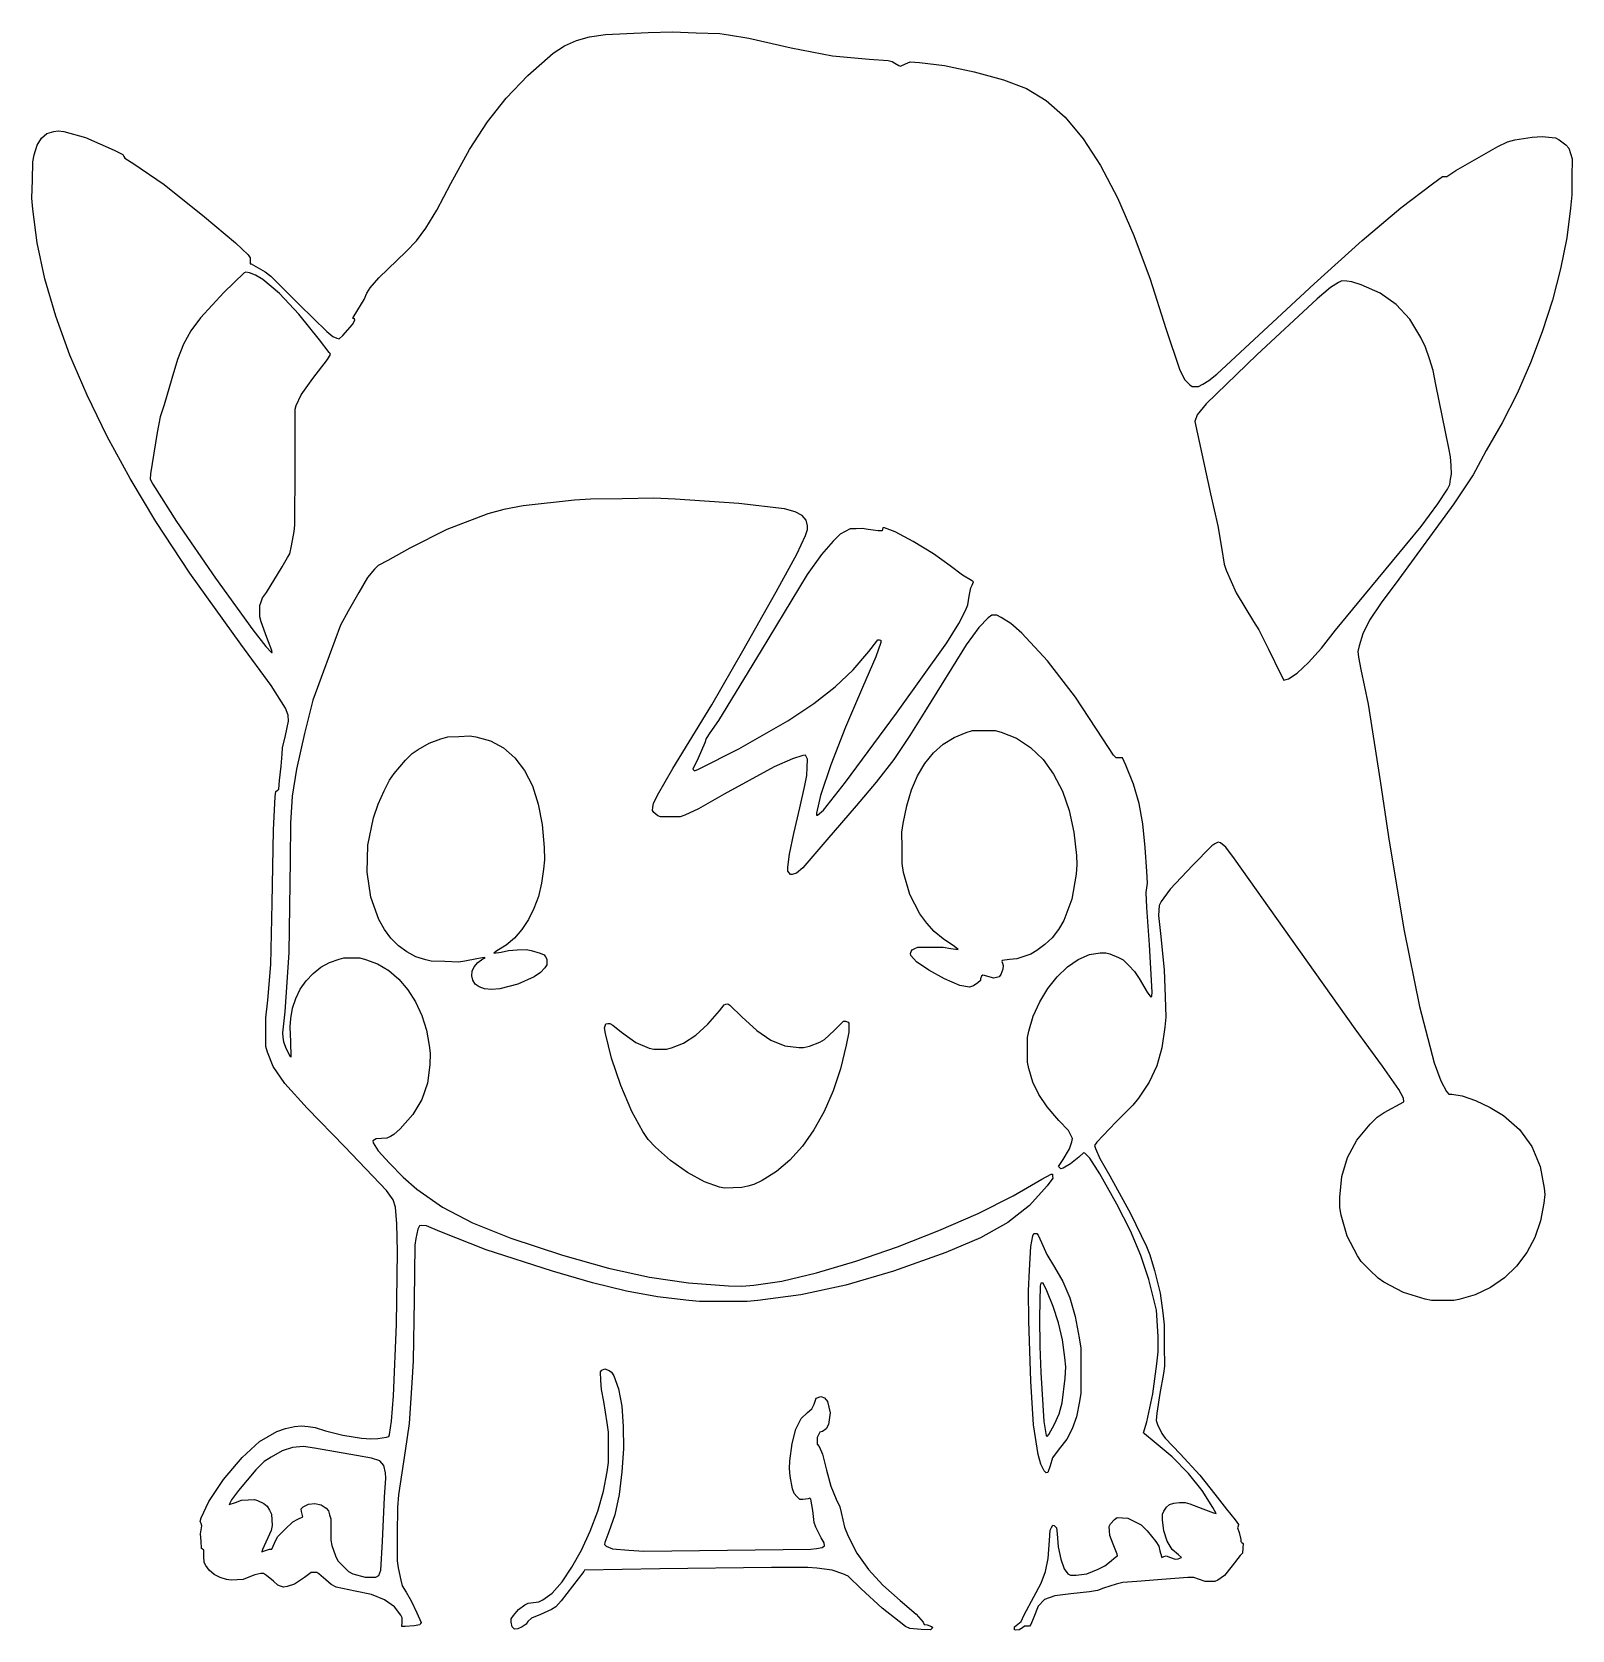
# Model space of a CAD drawing. Extents: x 0 to 181, y 0 to 188.
import ezdxf

# ---------------------------------------------------------------- set-up
doc = ezdxf.new("R2010")
doc.units = 0

msp = doc.modelspace()

# ---------------------------------------------------------------- linework, layer by layer
at = {"layer": 'Layer 1'}
for p, q in [((72.537867, 187.99879), (75.414177, 188.05419)), ((75.414177, 188.05419), (78.201987, 187.96069)), ((61.356896, 185.561019), (62.696389, 186.427817)), ((62.696389, 186.427817), (64.092076, 187.055643)), ((64.092076, 187.055643), (65.659011, 187.485574)), ((65.659011, 187.485574), (67.512252, 187.75869)), ((67.512252, 187.75869), (72.537867, 187.99879)), ((78.201987, 187.96069), (80.989787, 187.86719)), ((80.989787, 187.86719), (82.007557, 187.73133)), ((82.007557, 187.73133), (84.374637, 187.325531)), ((84.374637, 187.325531), (89.369717, 186.18996)), ((89.369717, 186.18996), (94.226108, 185.230129)), ((58.386267, 182.94619), (61.356896, 185.561019)), ((94.226108, 185.230129), (98.557387, 184.85679)), ((98.557387, 184.85679), (100.781977, 184.713575)), ((100.781977, 184.713575), (101.255615, 184.584534)), ((101.255615, 184.584534), (101.576317, 184.37353)), ((101.576317, 184.37353), (102.047417, 184.09629)), ((102.249247, 184.04569), (102.814987, 184.28499)), ((102.814987, 184.28499), (103.380727, 184.52428)), ((103.380727, 184.52428), (104.487007, 184.47068)), ((104.487007, 184.47068), (107.405173, 184.109725)), ((55.836417, 180.278699), (58.386267, 182.94619)), ((102.047417, 184.09629), (102.249247, 184.04569)), ((107.405173, 184.109725), (110.915078, 183.368031)), ((110.915078, 183.368031), (114.352423, 182.408292)), ((114.352423, 182.408292), (117.052907, 181.3932)), ((117.052907, 181.3932), (119.375895, 180.001355)), ((53.621888, 177.470425), (55.836417, 180.278699)), ((119.375895, 180.001355), (121.597863, 178.039389)), ((51.525163, 174.215459), (53.621888, 177.470425)), ((121.597863, 178.039389), (123.730478, 175.487238)), ((0.656068, 174.750681), (1.142442, 175.575239)), ((1.142442, 175.575239), (1.787705, 176.102705)), ((1.787705, 176.102705), (2.611465, 176.35651)), ((2.611465, 176.35651), (3.104321, 176.42341)), ((3.104321, 176.42341), (3.79312, 176.34631)), ((3.79312, 176.34631), (6.329388, 175.644614)), ((6.329388, 175.644614), (9.70165, 174.16117)), ((123.730478, 175.487238), (125.785407, 172.32484)), ((172.54876, 174.57066), (173.65108, 175.12751)), ((173.65108, 175.12751), (174.5214, 175.34406)), ((174.5214, 175.34406), (176.56838, 175.66688)), ((176.56838, 175.66688), (177.74502, 175.77315)), ((177.74502, 175.77315), (178.53552, 175.68245)), ((178.53552, 175.68245), (179.32602, 175.59175)), ((179.32602, 175.59175), (179.75221, 175.37891)), ((179.75221, 175.37891), (180.52307, 174.77449)), ((0.129285, 172.77473), (0.308975, 173.6056)), ((0.308975, 173.6056), (0.656068, 174.750681)), ((9.70165, 174.16117), (10.71942, 173.6475)), ((10.71942, 173.6475), (10.831226, 173.41785)), ((10.831226, 173.41785), (10.943031, 173.1882)), ((10.943031, 173.1882), (12.031111, 172.52066)), ((49.328727, 170.20789), (51.525163, 174.215459)), ((167.60199, 171.74619), (172.54876, 174.57066)), ((180.52307, 174.77449), (180.86775, 174.38291)), ((180.86775, 174.38291), (181.06498, 173.75588)), ((181.06498, 173.75588), (181.26223, 173.12885)), ((181.26223, 173.12885), (181.25623, 171.00481)), ((0.080485, 170.62832), (0.129285, 172.77473)), ((12.031111, 172.52066), (15.58939, 170.092119)), ((125.785407, 172.32484), (127.774317, 168.53213)), ((166.509, 171.049), (167.60199, 171.74619)), ((0.031685, 168.48191), (0.080485, 170.62832)), ((15.58939, 170.092119), (20.321861, 166.32221)), ((47.672539, 167.093472), (49.328727, 170.20789)), ((161.120191, 167.344831), (164.833957, 170.19707)), ((164.833957, 170.19707), (166.017517, 171.04884)), ((166.017517, 171.04884), (166.263, 171.049)), ((166.263, 171.049), (166.509, 171.049)), ((181.25623, 171.00481), (181.25023, 168.88077)), ((0.137019, 167.221), (0.031685, 168.48191)), ((127.774317, 168.53213), (129.708876, 164.089046)), ((156.576682, 163.507149), (161.120191, 167.344831)), ((181.25023, 168.88077), (181.09919, 167.33199)), ((0.65688, 163.230631), (0.137019, 167.221)), ((20.321861, 166.32221), (23.975557, 163.237935)), ((46.398103, 164.961622), (47.672539, 167.093472)), ((181.09919, 167.33199), (180.630148, 163.814422)), ((45.273925, 163.461847), (46.398103, 164.961622)), ((129.708876, 164.089046), (131.60075, 158.975524)), ((180.630148, 163.814422), (179.906398, 160.186084)), ((1.56325, 159.021672), (0.65688, 163.230631)), ((23.975557, 163.237935), (25.463621, 161.81875)), ((25.463621, 161.81875), (25.720473, 161.46418)), ((40.861937, 159.126545), (44.068507, 162.24365)), ((44.068507, 162.24365), (45.273925, 163.461847)), ((150.920885, 158.437252), (156.576682, 163.507149)), ((25.720473, 161.46418), (25.7205, 161.123)), ((25.7205, 161.123), (25.7205, 160.783)), ((25.7205, 160.783), (25.8182, 160.783)), ((25.8182, 160.783), (27.49046, 159.83206)), ((27.49046, 159.83206), (28.154223, 159.33608)), ((179.906398, 160.186084), (178.944824, 156.495439)), ((2.847042, 154.617221), (1.56325, 159.021672)), ((24.98736, 159.728439), (22.617545, 157.404922)), ((25.197887, 159.808439), (24.98736, 159.728439)), ((25.614026, 159.715739), (25.197887, 159.808439)), ((26.339492, 159.444401), (25.614026, 159.715739)), ((27.187, 158.934989), (26.339492, 159.444401)), ((29.177827, 157.269321), (27.187, 158.934989)), ((28.154223, 159.33608), (31.517293, 155.95583)), ((39.438237, 157.33922), (39.827429, 157.960952)), ((39.827429, 157.960952), (40.861937, 159.126545)), ((131.60075, 158.975524), (133.461607, 153.1715)), ((143.870257, 151.88837), (150.920885, 158.437252)), ((152.848349, 157.974639), (151.287229, 156.668551)), ((153.77897, 158.57145), (152.848349, 157.974639)), ((154.17368, 158.76962), (153.77897, 158.57145)), ((154.75249, 158.72082), (154.17368, 158.76962)), ((155.33129, 158.67202), (154.75249, 158.72082)), ((156.42752, 158.31174), (155.33129, 158.67202)), ((158.665394, 157.338849), (156.42752, 158.31174)), ((22.617545, 157.404922), (19.86895, 154.437259)), ((31.445887, 154.8535), (29.177827, 157.269321)), ((38.377337, 155.37809), (39.1219, 156.563116)), ((39.1219, 156.563116), (39.438237, 157.33922)), ((151.287229, 156.668551), (144.18067, 150.07624)), ((160.569155, 155.991759), (158.665394, 157.338849)), ((178.944824, 156.495439), (177.762309, 152.790949)), ((4.499169, 150.040375), (2.847042, 154.617221)), ((19.86895, 154.437259), (18.740143, 152.882636)), ((33.850556, 151.822289), (31.445887, 154.8535)), ((31.517293, 155.95583), (34.730484, 152.803709)), ((37.8452, 154.477), (38.377337, 155.37809)), ((37.8452, 154.322), (37.8452, 154.477)), ((37.977924, 154.32237), (37.8452, 154.322)), ((38.016746, 154.1277), (37.977924, 154.32237)), ((162.163653, 154.248517), (160.569155, 155.991759)), ((163.47374, 152.08717), (162.163653, 154.248517)), ((18.740143, 152.882636), (17.871559, 151.317903)), ((34.730484, 152.803709), (35.431425, 152.239304)), ((36.179553, 151.94062), (36.626054, 152.35711)), ((36.626054, 152.35711), (37.738482, 153.639477)), ((37.738482, 153.639477), (38.016746, 154.1277)), ((133.461607, 153.1715), (135.107038, 148.268341)), ((177.762309, 152.790949), (176.375737, 149.121076)), ((17.871559, 151.317903), (17.160705, 149.52519)), ((35.012526, 150.339889), (33.850556, 151.822289)), ((35.431425, 152.239304), (35.891203, 152.02332)), ((35.891203, 152.02332), (36.179553, 151.94062)), ((139.453632, 147.803321), (143.870257, 151.88837)), ((164.03199, 150.95861), (163.47374, 152.08717)), ((164.48162, 149.5908), (164.03199, 150.95861)), ((6.510545, 145.314232), (4.499169, 150.040375)), ((17.160705, 149.52519), (16.50509, 147.286629)), ((33.100192, 147.270809), (34.797332, 149.532089)), ((34.797332, 149.532089), (35.176236, 150.096059)), ((35.129456, 150.217969), (35.012526, 150.339889)), ((35.176236, 150.096059), (35.129456, 150.217969)), ((144.18067, 150.07624), (138.218117, 144.287975)), ((164.93124, 148.22299), (164.48162, 149.5908)), ((176.375737, 149.121076), (174.801993, 145.534284)), ((16.50509, 147.286629), (15.590308, 144.189069)), ((31.715182, 145.364756), (33.100192, 147.270809)), ((135.107038, 148.268341), (135.711001, 147.109186)), ((135.711001, 147.109186), (136.290087, 146.52752)), ((137.800727, 146.61856), (138.505236, 147.042476)), ((138.505236, 147.042476), (139.453632, 147.803321)), ((165.2522, 146.55977), (164.93124, 148.22299)), ((8.872083, 140.461891), (6.510545, 145.314232)), ((31.135882, 144.117339), (31.715182, 145.364756)), ((136.290087, 146.52752), (136.568867, 146.35753)), ((136.568867, 146.35753), (136.936017, 146.35717)), ((136.936017, 146.35717), (137.303157, 146.35682)), ((137.303157, 146.35682), (137.800727, 146.61856)), ((166.75369, 139.0997), (165.2522, 146.55977)), ((174.801993, 145.534284), (173.057959, 142.079034)), ((15.590308, 144.189069), (15.114911, 142.773049)), ((30.988852, 136.843369), (30.994552, 143.657999)), ((30.994552, 143.657999), (31.135882, 144.117339)), ((137.152775, 142.991507), (136.87867, 142.23843)), ((138.218117, 144.287975), (137.152775, 142.991507)), ((15.114911, 142.773049), (14.75309, 140.914509)), ((136.87867, 142.23843), (138.73463, 133.70107)), ((173.057959, 142.079034), (171.16052, 138.80379)), ((11.574697, 135.506447), (8.872083, 140.461891)), ((14.75309, 140.914509), (13.991061, 136.046909)), ((166.97546, 138.08192), (166.75369, 139.0997)), ((167.02876, 137.05991), (166.97546, 138.08192)), ((170.5093, 137.56107), (169.626378, 135.931692)), ((171.16052, 138.80379), (170.5093, 137.56107)), ((14.6093, 130.471), (11.574697, 135.506447)), ((13.991061, 136.046909), (13.932421, 135.427399)), ((13.932421, 135.427399), (14.240308, 134.848529)), ((30.983152, 130.028739), (30.988852, 136.843369)), ((166.87485, 134.80736), (166.97851, 135.42263)), ((166.97851, 135.42263), (167.08216, 136.03789)), ((167.08216, 136.03789), (167.02876, 137.05991)), ((169.626378, 135.931692), (167.350796, 132.53331)), ((14.240308, 134.848529), (17.036027, 130.462389)), ((138.73463, 133.70107), (139.584246, 129.930087)), ((165.47119, 132.522868), (166.61415, 134.27635)), ((166.61415, 134.27635), (166.87485, 134.80736)), ((55.549287, 131.880831), (53.68564, 131.3733)), ((57.849635, 132.310583), (55.549287, 131.880831)), ((63.86484, 132.95295), (57.849635, 132.310583)), ((65.76763, 133.09021), (63.86484, 132.95295)), ((69.4847, 133.14211), (65.76763, 133.09021)), ((73.20177, 133.19401), (69.4847, 133.14211)), ((75.72407, 133.09068), (73.20177, 133.19401)), ((83.205406, 132.594566), (75.72407, 133.09068)), ((88.60337, 131.93052), (83.205406, 132.594566)), ((89.831161, 131.596715), (88.60337, 131.93052)), ((167.350796, 132.53331), (160.86077, 123.65637)), ((163.50011, 129.86421), (165.47119, 132.522868)), ((18.626906, 124.390895), (14.6093, 130.471)), ((17.036027, 130.462389), (21.641717, 123.792227)), ((30.871827, 129.276469), (30.983152, 130.028739)), ((53.68564, 131.3733), (48.859735, 129.519076)), ((90.668667, 131.169546), (89.831161, 131.596715)), ((91.147783, 130.625485), (90.668667, 131.169546)), ((91.3004, 129.941), (91.147783, 130.625485)), ((91.300411, 129.53508), (91.3004, 129.941)), ((139.584246, 129.930087), (140.05986, 127.15194)), ((156.74134, 121.7091), (163.50011, 129.86421)), ((30.577397, 127.594939), (30.871827, 129.276469)), ((48.859735, 129.519076), (44.48296, 127.31161)), ((90.057693, 126.59817), (91.062351, 128.80803)), ((91.062351, 128.80803), (91.300411, 129.53508)), ((94.3059, 128.12815), (92.939452, 126.567562)), ((95.15005, 128.97108), (94.3059, 128.12815)), ((95.72532, 129.27355), (95.15005, 128.97108)), ((96.30058, 129.57603), (95.72532, 129.27355)), ((97.01288, 129.61343), (96.30058, 129.57603)), ((97.72519, 129.65083), (97.01288, 129.61343)), ((98.41626, 129.50792), (97.72519, 129.65083)), ((99.5929, 129.365), (98.41626, 129.50792)), ((100.0784, 129.36499), (99.5929, 129.365)), ((100.1247, 129.542), (100.0784, 129.36499)), ((100.171, 129.719), (100.1247, 129.542)), ((100.33871, 129.71849), (100.171, 129.719)), ((101.595791, 129.250481), (100.33871, 129.71849)), ((103.739226, 128.098154), (101.595791, 129.250481)), ((106.115561, 126.63906), (103.739226, 128.098154)), ((29.489061, 125.13349), (30.104093, 126.22316)), ((30.104093, 126.22316), (30.394292, 126.66567)), ((30.394292, 126.66567), (30.577397, 127.594939)), ((44.48296, 127.31161), (41.89253, 125.86727)), ((87.612121, 122.19561), (90.057693, 126.59817)), ((92.939452, 126.567562), (91.272899, 124.21143)), ((108.07134, 125.25075), (106.115561, 126.63906)), ((140.05986, 127.15194), (140.32014, 125.42616)), ((24.622751, 116.04516), (18.626906, 124.390895)), ((27.634741, 122.10702), (29.489061, 125.13349)), ((40.339758, 124.85807), (39.534926, 123.873206)), ((40.76238, 125.26353), (40.339758, 124.85807)), ((41.89253, 125.86727), (40.76238, 125.26353)), ((91.272899, 124.21143), (85.83788, 115.29095)), ((109.549512, 124.144447), (108.07134, 125.25075)), ((110.57971, 123.52914), (109.549512, 124.144447)), ((140.32014, 125.42616), (140.55391, 124.71814)), ((140.55391, 124.71814), (141.750317, 122.064604)), ((21.641717, 123.792227), (26.042077, 117.695016)), ((39.534926, 123.873206), (38.515478, 122.11666)), ((110.32358, 121.66103), (110.50479, 122.6674)), ((110.50479, 122.6674), (110.68197, 122.96769)), ((110.841301, 123.345004), (110.57971, 123.52914)), ((110.68197, 122.96769), (110.841301, 123.345004)), ((160.86077, 123.65637), (158.789521, 120.887741)), ((26.834764, 120.55905), (26.992758, 121.02375)), ((26.840764, 119.89528), (26.834764, 120.55905)), ((26.992758, 121.02375), (27.150752, 121.48846)), ((27.150752, 121.48846), (27.634741, 122.10702)), ((38.515478, 122.11666), (37.249558, 119.90412)), ((83.689121, 115.24823), (87.612121, 122.19561)), ((109.87646, 119.9871), (110.14237, 120.65467)), ((110.14237, 120.65467), (110.32358, 121.66103)), ((141.750317, 122.064604), (143.78332, 118.69373)), ((153.44107, 117.65734), (156.74134, 121.7091)), ((158.789521, 120.887741), (157.431079, 118.844386)), ((26.846764, 119.23152), (26.840764, 119.89528)), ((26.998872, 118.65626), (26.846764, 119.23152)), ((27.676208, 116.82366), (26.998872, 118.65626)), ((37.249558, 119.90412), (36.331891, 118.242848)), ((109.115054, 118.44571), (109.87646, 119.9871)), ((112.56627, 119.10954), (111.45126, 117.967874)), ((112.99935, 119.45187), (112.56627, 119.10954)), ((113.27903, 119.45087), (112.99935, 119.45187)), ((113.55872, 119.44987), (113.27903, 119.45087)), ((114.08973, 119.1807), (113.55872, 119.44987)), ((115.220509, 118.447423), (114.08973, 119.1807)), ((143.78332, 118.69373), (144.42224, 117.72651)), ((157.431079, 118.844386), (156.623667, 117.254955)), ((26.042077, 117.695016), (27.535477, 115.754071)), ((28.2553, 115.297), (27.676208, 116.82366)), ((36.331891, 118.242848), (35.666428, 116.4432)), ((107.701159, 116.199026), (109.115054, 118.44571)), ((111.45126, 117.967874), (109.963241, 115.944743)), ((116.533702, 117.319515), (115.220509, 118.447423)), ((119.550229, 114.06759), (116.533702, 117.319515)), ((144.42224, 117.72651), (145.55244, 115.42546)), ((151.79118, 115.569021), (153.44107, 117.65734)), ((156.623667, 117.254955), (156.20551, 115.8481)), ((28.187731, 111.144267), (24.622751, 116.04516)), ((27.535477, 115.754071), (28.221808, 115.027729)), ((28.221808, 115.027729), (28.3091, 115.027)), ((28.3091, 115.027), (28.2553, 115.297)), ((35.666428, 116.4432), (34.345458, 112.85888)), ((80.04596, 108.892987), (83.689121, 115.24823)), ((85.83788, 115.29095), (80.81964, 107.06254)), ((96.650183, 112.988172), (98.498148, 115.15005)), ((98.498148, 115.15005), (99.449798, 116.37628)), ((99.917248, 116.20766), (99.336324, 114.52587)), ((99.449798, 116.37628), (99.589958, 116.5508)), ((99.589958, 116.5508), (99.759558, 116.5162)), ((99.759558, 116.5162), (99.929148, 116.4816)), ((99.929148, 116.4816), (99.917248, 116.20766)), ((101.77951, 107.8923), (107.701159, 116.199026)), ((109.963241, 115.944743), (105.28659, 108.39834)), ((145.55244, 115.42546), (146.99649, 112.43853)), ((150.256512, 113.854459), (151.79118, 115.569021)), ((156.20551, 115.8481), (156.06977, 115.1602)), ((156.06977, 115.1602), (156.12267, 114.47836)), ((34.345458, 112.85888), (33.103485, 109.426255)), ((94.536894, 110.986483), (96.650183, 112.988172)), ((99.336324, 114.52587), (97.760158, 110.91085)), ((122.825106, 109.800495), (119.550229, 114.06759)), ((148.930731, 112.610527), (150.256512, 113.854459)), ((156.12267, 114.47836), (156.39933, 113.06233)), ((156.39933, 113.06233), (157.275129, 108.947841)), ((29.862602, 108.513858), (28.187731, 111.144267)), ((92.029489, 109.034792), (94.536894, 110.986483)), ((146.99649, 112.43853), (147.365015, 111.804976)), ((147.365015, 111.804976), (147.90751, 111.93409)), ((147.9075, 111.9341), (148.930731, 112.610527)), ((147.90751, 111.93409), (147.9075, 111.9341)), ((33.103485, 109.426255), (32.098888, 105.50667)), ((97.760158, 110.91085), (95.75583, 106.254722)), ((126.04413, 104.8938), (122.825106, 109.800495)), ((30.173236, 107.677246), (29.862602, 108.513858)), ((30.22973, 106.96085), (30.173236, 107.677246)), ((75.464811, 101.39773), (80.04596, 108.892987)), ((88.999178, 107.02291), (92.029489, 109.034792)), ((95.785135, 99.779506), (101.77951, 107.8923)), ((105.28659, 108.39834), (103.348494, 105.260325)), ((157.275129, 108.947841), (158.69251, 99.93793)), ((29.50934, 103.83188), (29.871481, 105.29216)), ((29.871481, 105.29216), (30.22973, 106.96085)), ((32.098888, 105.50667), (31.173998, 101.304924)), ((79.80024, 105.57701), (79.36323, 104.93224)), ((80.81964, 107.06254), (79.80024, 105.57701)), ((83.21838, 103.706996), (88.999178, 107.02291)), ((95.75583, 106.254722), (94.030456, 101.812128)), ((108.5352, 105.050627), (109.9477, 105.61461)), ((109.9477, 105.61461), (110.72621, 105.85016)), ((110.72621, 105.85016), (112.05374, 105.85116)), ((112.05374, 105.85116), (113.38126, 105.85216)), ((113.38126, 105.85216), (114.0816, 105.66028)), ((114.0816, 105.66028), (115.903845, 104.949705)), ((29.48297, 103.07961), (29.50934, 103.83188)), ((44.762866, 103.16658), (45.49007, 103.65044)), ((45.49007, 103.65044), (46.777785, 104.387298)), ((46.777785, 104.387298), (48.15563, 104.89896)), ((48.15563, 104.89896), (48.952146, 105.13352)), ((48.952146, 105.13352), (50.258156, 105.18062)), ((50.258156, 105.18062), (51.564166, 105.22772)), ((51.564166, 105.22772), (52.249449, 105.11772)), ((52.249449, 105.11772), (53.98744, 104.643434)), ((53.98744, 104.643434), (55.530551, 103.816783)), ((55.530551, 103.816783), (56.871625, 102.64934)), ((79.21984, 104.42649), (78.44602, 102.61382)), ((78.448178, 101.30225), (83.21838, 103.706996)), ((79.36323, 104.93224), (79.21984, 104.42649)), ((103.348494, 105.260325), (101.4348, 102.471383)), ((106.112781, 103.23674), (107.255725, 104.256312)), ((107.255725, 104.256312), (108.5352, 105.050627)), ((115.903845, 104.949705), (117.550601, 103.877676)), ((117.550601, 103.877676), (119.007449, 102.467775)), ((127.30743, 102.96889), (126.04413, 104.8938)), ((29.169857, 99.98205), (29.359185, 101.66359)), ((29.359185, 101.66359), (29.48297, 103.07961)), ((42.663279, 100.82284), (43.999699, 102.39297)), ((43.999699, 102.39297), (44.762866, 103.16658)), ((56.871625, 102.64934), (58.003503, 101.152683)), ((78.44602, 102.61382), (77.815594, 101.3069)), ((87.382127, 101.577606), (81.49948, 98.37137)), ((89.512197, 102.548977), (87.382127, 101.577606)), ((90.75469, 102.92847), (89.512197, 102.548977)), ((91.06868, 102.94647), (90.75469, 102.92847)), ((91.18955, 102.72521), (91.06868, 102.94647)), ((91.31041, 102.50396), (91.18955, 102.72521)), ((91.26821, 101.53044), (91.31041, 102.50396)), ((94.030456, 101.812128), (92.820612, 98.22987)), ((101.4348, 102.471383), (99.377488, 99.800494)), ((104.250503, 100.542105), (105.109873, 101.99698)), ((105.109873, 101.99698), (106.112781, 103.23674)), ((119.007449, 102.467775), (120.259971, 100.743581)), ((127.607, 102.637), (127.30743, 102.96889)), ((127.982, 102.637), (127.607, 102.637)), ((128.35725, 102.63724), (127.982, 102.637)), ((128.7567, 101.77435), (128.35725, 102.63724)), ((129.671928, 99.540475), (128.7567, 101.77435)), ((29.077947, 98.96428), (29.169857, 99.98205)), ((31.173998, 101.304924), (30.668218, 98.157589)), ((41.4766, 98.7873), (42.090025, 100.02632)), ((42.090025, 100.02632), (42.663279, 100.82284)), ((58.003503, 101.152683), (58.919028, 99.338386)), ((73.635931, 98.25592), (75.464811, 101.39773)), ((77.815594, 101.3069), (77.906664, 101.2158)), ((77.906664, 101.2158), (77.997734, 101.1247)), ((77.997734, 101.1247), (78.448178, 101.30225)), ((90.99161, 99.4064), (91.22601, 100.55692)), ((91.22601, 100.55692), (91.26821, 101.53044)), ((93.1702, 96.5119), (95.785135, 99.779506)), ((99.377488, 99.800494), (97.00854, 97.01664)), ((103.538178, 98.877187), (104.250503, 100.542105)), ((120.259971, 100.743581), (121.293749, 98.728675)), ((158.69251, 99.93793), (159.67598, 93.34455)), ((28.448351, 94.15187), (28.640317, 98.12005)), ((28.640317, 98.12005), (28.721517, 98.69186)), ((28.721517, 98.69186), (28.899732, 98.82807)), ((28.899732, 98.82807), (29.077947, 98.96428)), ((30.668218, 98.157589), (30.455215, 94.947244)), ((40.777487, 97.202235), (41.4766, 98.7873)), ((58.919028, 99.338386), (59.611043, 97.218026)), ((73.154133, 97.2824), (73.635931, 98.25592)), ((81.49948, 98.37137), (78.462284, 96.640407)), ((90.40927, 96.77347), (90.99161, 99.4064)), ((92.820612, 98.22987), (92.362878, 96.15475)), ((102.976402, 97.007298), (103.538178, 98.877187)), ((121.293749, 98.728675), (122.094363, 96.446635)), ((130.331209, 97.292741), (129.671928, 99.540475)), ((40.229949, 95.592431), (40.777487, 97.202235)), ((59.611043, 97.218026), (60.072389, 94.803179)), ((73.045633, 96.44631), (73.099883, 96.86435)), ((73.196979, 96.21533), (73.045633, 96.44631)), ((73.099883, 96.86435), (73.154133, 97.2824)), ((73.673322, 95.84781), (73.196979, 96.21533)), ((76.87462, 95.90678), (76.299359, 95.71322)), ((78.462284, 96.640407), (76.87462, 95.90678)), ((89.70237, 93.76441), (90.40927, 96.77347)), ((92.362878, 96.15475), (92.361988, 95.91137)), ((92.361988, 95.91137), (92.484, 95.9109)), ((92.484, 95.9109), (93.16989, 96.51194)), ((93.16989, 96.51194), (93.1702, 96.5119)), ((97.00854, 97.01664), (93.5756, 92.98981)), ((102.56868, 94.93751), (102.976402, 97.007298)), ((122.094363, 96.446635), (122.647397, 93.921044)), ((130.772845, 94.868609), (130.331209, 97.292741)), ((28.28521, 85.55625), (28.448351, 94.15187)), ((30.455215, 94.947244), (30.408658, 90.55647)), ((39.57474, 92.358688), (40.229949, 95.592431)), ((60.072389, 94.803179), (60.295909, 92.10542)), ((73.998319, 95.71127), (73.673322, 95.84781)), ((75.148839, 95.71225), (73.998319, 95.71127)), ((76.299359, 95.71322), (75.148839, 95.71225)), ((102.41398, 93.91974), (102.56868, 94.93751)), ((131.03514, 92.10554), (130.772845, 94.868609)), ((39.481267, 89.206247), (39.57474, 92.358688)), ((89.188171, 91.307924), (89.70237, 93.76441)), ((93.5756, 92.98981), (90.725784, 89.72124)), ((102.41486, 92.06121), (102.41398, 93.91974)), ((122.647397, 93.921044), (122.93843, 91.17548)), ((138.8547, 92.2923), (136.58586, 89.98161)), ((139.24101, 92.51868), (138.8547, 92.2923)), ((139.62731, 92.74508), (139.24101, 92.51868)), ((139.89352, 92.63481), (139.62731, 92.74508)), ((140.503612, 92.123578), (139.89352, 92.63481)), ((159.67598, 93.34455), (161.469353, 82.512133)), ((30.408658, 90.55647), (30.271414, 79.74073)), ((60.348549, 90.64514), (60.241151, 89.53887)), ((60.295909, 92.10542), (60.348549, 90.64514)), ((88.9993, 89.7706), (89.188171, 91.307924)), ((102.41575, 90.20267), (102.41486, 92.06121)), ((122.93843, 91.17548), (122.99633, 90.11346)), ((131.22071, 89.27348), (131.03514, 92.10554)), ((141.53525, 90.76699), (140.503612, 92.123578)), ((148.26771, 81.3088), (141.53525, 90.76699)), ((39.919823, 86.25528), (39.481267, 89.206247)), ((60.241151, 89.53887), (60.002807, 87.88893)), ((88.99936, 89.31239), (88.9993, 89.7706)), ((89.13713, 89.11569), (88.99936, 89.31239)), ((89.2749, 88.919), (89.13713, 89.11569)), ((89.49566, 88.91873), (89.2749, 88.919)), ((89.989158, 89.09245), (89.49566, 88.91873)), ((90.725784, 89.72124), (89.989158, 89.09245)), ((102.60906, 89.17539), (102.41575, 90.20267)), ((103.347685, 86.562491), (102.60906, 89.17539)), ((122.90163, 88.96294), (122.409069, 86.010643)), ((122.99633, 90.11346), (122.90163, 88.96294)), ((131.31561, 87.9017), (131.22071, 89.27348)), ((136.58586, 89.98161), (133.957672, 87.197824)), ((60.002807, 87.88893), (59.622039, 86.343243)), ((104.5145, 84.29607), (103.347685, 86.562491)), ((131.13891, 86.81302), (131.22731, 87.35736)), ((131.22051, 85.05631), (131.13891, 86.81302)), ((131.22731, 87.35736), (131.31561, 87.9017)), ((133.957672, 87.197824), (132.91818, 85.74222)), ((28.133619, 78.339819), (28.28521, 85.55625)), ((40.860699, 83.625962), (39.919823, 86.25528)), ((59.105688, 84.913741), (58.460596, 83.612355)), ((59.622039, 86.343243), (59.105688, 84.913741)), ((122.409069, 86.010643), (121.46292, 83.510345)), ((131.52668, 80.64456), (131.22051, 85.05631)), ((132.65272, 84.6802), (132.61152, 84.09661)), ((132.69392, 85.26379), (132.65272, 84.6802)), ((132.91818, 85.74222), (132.69392, 85.26379)), ((41.510225, 82.469476), (40.860699, 83.625962)), ((58.460596, 83.612355), (57.693603, 82.451017)), ((105.326818, 83.185611), (104.5145, 84.29607)), ((106.215893, 82.235162), (105.326818, 83.185611)), ((121.46292, 83.510345), (120.824478, 82.438863)), ((132.61152, 84.09661), (132.84189, 81.97257)), ((42.27419, 81.438467), (41.510225, 82.469476)), ((43.148882, 80.547957), (42.27419, 81.438467)), ((56.81155, 81.441657), (55.821279, 80.596208)), ((57.693603, 82.451017), (56.81155, 81.441657)), ((107.273098, 81.358968), (106.215893, 82.235162)), ((108.58981, 80.47127), (107.273098, 81.358968)), ((120.078313, 81.491382), (119.226317, 80.671569)), ((120.824478, 82.438863), (120.078313, 81.491382)), ((132.84189, 81.97257), (133.258781, 77.709945)), ((155.7284, 70.7771), (148.26771, 81.3088)), ((161.469353, 82.512133), (163.316589, 73.398238)), ((30.271414, 79.74073), (29.77972, 72.76757)), ((35.058377, 78.581615), (36.163794, 78.97305)), ((36.163794, 78.97305), (36.739056, 79.12216)), ((36.739056, 79.12216), (37.668324, 79.11616)), ((37.668324, 79.11616), (38.597592, 79.11016)), ((38.597592, 79.11016), (39.300829, 78.92491)), ((44.130587, 79.812968), (43.148882, 80.547957)), ((45.215592, 79.248522), (44.130587, 79.812968)), ((46.400183, 78.86964), (45.215592, 79.248522)), ((52.391945, 79.01749), (50.956405, 78.73594)), ((53.232711, 79.16194), (52.391945, 79.01749)), ((52.505998, 78.569797), (53.107509, 78.98736)), ((53.107509, 78.98736), (53.377308, 79.13084)), ((53.377308, 79.13084), (53.232711, 79.16194)), ((54.729631, 79.9266), (54.380339, 79.66547)), ((54.380339, 79.66547), (55.249746, 79.80652)), ((55.821279, 80.596208), (54.729631, 79.9266)), ((55.249746, 79.80652), (56.120798, 79.99956)), ((56.120798, 79.99956), (57.146468, 80.04596)), ((57.146468, 80.04596), (58.172138, 80.09236)), ((58.172138, 80.09236), (58.783751, 79.98714)), ((58.783751, 79.98714), (59.852501, 79.67416)), ((59.852501, 79.67416), (60.309637, 79.46638)), ((60.309637, 79.46638), (60.470112, 79.22147)), ((60.470112, 79.22147), (60.630587, 78.97655)), ((60.630587, 78.97655), (60.621687, 78.63684)), ((103.40253, 79.63955), (103.50243, 79.85888)), ((103.46083, 79.40745), (103.40253, 79.63955)), ((104.120964, 78.666667), (103.46083, 79.40745)), ((103.50243, 79.85888), (103.60233, 80.0782)), ((103.60233, 80.0782), (103.934, 80.22849)), ((103.934, 80.22849), (104.26569, 80.37877)), ((104.26569, 80.37877), (105.77022, 80.37277)), ((105.77022, 80.37277), (107.27475, 80.36677)), ((107.27475, 80.36677), (108.15022, 80.21581)), ((108.15022, 80.21581), (109.016646, 80.119657)), ((109.016646, 80.119657), (108.58981, 80.47127)), ((115.92935, 79.01083), (115.07286, 78.93213)), ((116.75664, 79.28515), (115.92935, 79.01083)), ((117.58392, 79.55948), (116.75664, 79.28515)), ((118.27038, 79.98309), (117.58392, 79.55948)), ((119.226317, 80.671569), (118.27038, 79.98309)), ((123.16361, 78.943101), (124.460479, 79.512472)), ((124.460479, 79.512472), (125.73374, 79.71429)), ((125.73374, 79.71429), (126.40356, 79.71529)), ((126.40356, 79.71529), (126.88426, 79.5741)), ((126.88426, 79.5741), (127.89388, 79.15371)), ((127.89388, 79.15371), (128.42281, 78.87453)), ((131.859787, 75.071648), (131.52668, 80.64456)), ((27.783384, 74.13955), (28.133619, 78.339819)), ((32.295363, 76.418216), (33.108028, 77.284237)), ((33.108028, 77.284237), (34.03441, 78.012024)), ((34.03441, 78.012024), (35.058377, 78.581615)), ((39.300829, 78.92491), (40.705852, 78.403882)), ((40.705852, 78.403882), (42.013829, 77.619994)), ((42.013829, 77.619994), (43.206329, 76.598178)), ((47.005194, 78.73174), (46.400183, 78.86964)), ((48.611114, 78.68084), (47.005194, 78.73174)), ((50.217034, 78.62994), (48.611114, 78.68084)), ((50.956405, 78.73594), (50.217034, 78.62994)), ((51.780479, 77.002534), (51.84409, 77.542765)), ((51.84409, 77.542765), (52.085394, 78.076725)), ((52.085394, 78.076725), (52.505998, 78.569797)), ((59.856729, 77.404989), (59.11802, 76.891321)), ((60.366348, 77.94152), (59.856729, 77.404989)), ((60.612787, 78.29713), (60.366348, 77.94152)), ((60.621687, 78.63684), (60.612787, 78.29713)), ((105.568498, 77.666472), (104.120964, 78.666667)), ((107.402464, 76.652924), (105.568498, 77.666472)), ((114.04184, 77.14355), (113.86036, 76.88869)), ((114.27862, 77.80187), (114.04184, 77.14355)), ((114.220569, 78.804765), (114.15287, 78.686126)), ((114.15287, 78.686126), (114.2218, 78.47601)), ((115.07286, 78.93213), (114.220569, 78.804765)), ((114.2218, 78.47601), (114.33392, 78.20532)), ((114.33392, 78.20532), (114.27862, 77.80187)), ((120.674941, 76.894766), (121.887106, 78.054444)), ((121.887106, 78.054444), (123.16361, 78.943101)), ((128.42281, 78.87453), (129.10248, 78.20375)), ((129.10248, 78.20375), (129.78216, 77.53299)), ((129.78216, 77.53299), (130.33073, 76.69922)), ((133.258781, 77.709945), (133.40034, 74.53842)), ((31.075719, 74.351318), (31.612549, 75.433923)), ((31.612549, 75.433923), (32.295363, 76.418216)), ((43.206329, 76.598178), (44.26492, 75.363363)), ((44.26492, 75.363363), (45.171172, 73.940478)), ((51.892951, 76.490652), (51.780479, 77.002534)), ((52.179901, 76.04174), (51.892951, 76.490652)), ((52.63972, 75.690416), (52.179901, 76.04174)), ((53.2708, 75.4713), (52.63972, 75.690416)), ((54.110546, 75.404734), (53.270748, 75.47153)), ((53.270748, 75.47153), (53.2708, 75.4713)), ((55.085098, 75.487455), (54.110546, 75.404734)), ((57.195896, 76.017009), (55.085098, 75.487455)), ((59.11802, 76.891321), (57.195896, 76.017009)), ((109.2219, 75.87208), (107.402464, 76.652924)), ((109.2212, 75.87175), (109.2219, 75.87208)), ((110.373617, 75.675473), (109.2212, 75.87175)), ((110.832065, 75.834647), (110.373617, 75.675473)), ((111.32655, 76.18226), (110.832065, 75.834647)), ((111.655, 76.453), (111.32655, 76.18226)), ((111.65545, 76.65685), (111.655, 76.453)), ((111.78773, 76.9706), (111.65545, 76.65685)), ((111.92001, 77.08038), (111.78773, 76.9706)), ((112.11961, 77.02348), (111.92001, 77.08038)), ((112.77958, 76.84199), (112.11961, 77.02348)), ((113.23994, 76.71739), (112.77958, 76.84199)), ((113.55015, 76.80309), (113.23994, 76.71739)), ((113.86036, 76.88869), (113.55015, 76.80309)), ((118.61952, 73.955411), (119.571088, 75.512333)), ((119.571088, 75.512333), (120.674941, 76.894766)), ((130.33073, 76.69922), (131.26918, 75.09108)), ((27.547496, 72.05976), (27.783384, 74.13955)), ((30.701006, 73.190363), (31.075719, 74.351318)), ((45.171172, 73.940478), (45.906653, 72.354454)), ((80.929798, 72.87846), (81.483158, 73.60775)), ((81.483158, 73.60775), (81.701728, 73.66265)), ((81.701728, 73.66265), (81.920298, 73.71755)), ((81.920298, 73.71755), (82.163038, 73.56166)), ((82.163038, 73.56166), (83.584288, 72.18231)), ((117.864209, 72.272264), (118.61952, 73.955411)), ((131.26918, 75.09108), (131.685721, 74.506824)), ((131.685721, 74.506824), (131.802342, 74.630038)), ((131.802342, 74.630038), (131.859787, 75.071648)), ((133.40034, 74.53842), (133.45214, 72.14887)), ((163.316589, 73.398238), (165.042465, 66.774623)), ((27.5467, 70.37823), (27.547496, 72.05976)), ((29.77972, 72.76757), (29.507831, 70.28953)), ((30.424614, 70.9975), (30.504544, 71.97102)), ((30.504544, 71.97102), (30.701006, 73.190363)), ((45.906653, 72.354454), (46.452933, 70.630222)), ((79.574976, 71.301608), (80.929798, 72.87846)), ((83.584288, 72.18231), (85.329537, 70.568208)), ((94.41712, 70.57785), (95.54274, 71.66216)), ((95.54274, 71.66216), (95.7491, 71.6622)), ((95.7491, 71.6622), (96.06163, 71.556)), ((96.06163, 71.556), (96.16783, 71.4498)), ((96.16783, 71.4498), (96.1678, 70.9185)), ((117.34913, 70.51116), (117.864209, 72.272264)), ((133.45214, 72.14887), (133.34613, 70.9541)), ((27.545903, 68.69669), (27.5467, 70.37823)), ((29.507831, 70.28953), (29.561011, 69.76989)), ((29.561011, 69.76989), (29.614191, 69.25025)), ((30.475924, 69.23762), (30.424614, 70.9975)), ((46.452933, 70.630222), (46.791579, 68.79271)), ((67.423016, 70.87633), (67.486096, 71.11413)), ((67.537537, 70.21685), (67.423016, 70.87633)), ((67.486096, 71.11413), (67.549176, 71.35195)), ((68.241634, 67.334027), (67.537537, 70.21685)), ((67.549176, 71.35195), (67.794466, 71.38075)), ((67.794466, 71.38075), (68.039757, 71.40955)), ((68.039757, 71.40955), (68.370495, 71.19067)), ((68.370495, 71.19067), (69.402635, 70.37337)), ((69.402635, 70.37337), (71.075764, 69.160997)), ((76.693286, 69.076189), (78.143042, 70.018921)), ((78.143042, 70.018921), (79.574976, 71.301608)), ((85.329537, 70.568208), (86.998805, 69.441276)), ((93.29151, 69.49354), (94.41712, 70.57785)), ((96.1678, 70.3872), (95.85541, 68.85532)), ((96.1678, 70.9185), (96.1678, 70.3872)), ((117.18876, 69.7589), (117.34913, 70.51116)), ((117.18976, 68.29862), (117.18876, 69.7589)), ((133.34613, 70.9541), (132.999868, 68.544044)), ((158.96329, 66.3914), (155.7284, 70.7771)), ((27.737889, 68.00315), (27.545903, 68.69669)), ((28.399403, 66.325011), (27.737889, 68.00315)), ((29.614191, 69.25025), (29.953242, 68.40317)), ((29.953242, 68.40317), (30.409769, 67.51694)), ((30.527244, 67.47774), (30.475924, 69.23762)), ((46.791579, 68.79271), (46.897947, 67.91555)), ((46.897947, 67.91555), (46.842617, 66.53592)), ((71.075764, 69.160997), (72.662395, 68.50988)), ((72.662395, 68.50988), (73.201595, 68.36941)), ((73.201595, 68.36941), (73.957472, 68.37141)), ((73.957472, 68.37141), (74.71335, 68.37341)), ((74.71335, 68.37341), (75.284998, 68.5192)), ((75.284998, 68.5192), (76.693286, 69.076189)), ((86.998805, 69.441276), (88.630878, 68.780517)), ((88.630878, 68.780517), (90.264538, 68.56493)), ((90.264538, 68.56493), (90.8294, 68.5646)), ((90.8294, 68.5646), (91.51297, 68.73943)), ((91.51297, 68.73943), (92.74403, 69.2039)), ((92.74403, 69.2039), (93.29151, 69.49354)), ((95.85541, 68.85532), (95.171365, 66.067795)), ((117.19076, 66.83834), (117.18976, 68.29862)), ((132.999868, 68.544044), (132.39325, 66.42897)), ((29.775075, 64.352975), (28.399403, 66.325011)), ((30.409769, 67.51694), (30.527244, 67.47774)), ((46.842617, 66.53592), (46.571242, 64.37356)), ((69.340517, 64.103961), (68.241634, 67.334027)), ((95.171365, 66.067795), (94.299551, 63.460535)), ((117.35396, 66.08607), (117.19076, 66.83834)), ((117.813655, 64.492714), (117.35396, 66.08607)), ((132.39325, 66.42897), (131.483594, 64.494901)), ((160.892374, 63.631735), (158.96329, 66.3914)), ((165.042465, 66.774623), (165.805136, 64.637847)), ((32.406497, 61.424727), (29.775075, 64.352975)), ((46.571242, 64.37356), (45.92223, 62.441804)), ((70.634333, 61.051415), (69.340517, 64.103961)), ((118.504178, 63.035891), (117.813655, 64.492714)), ((131.483594, 64.494901), (130.22822, 62.62786)), ((165.805136, 64.637847), (166.47176, 63.41305)), ((45.92223, 62.441804), (44.866724, 60.678083)), ((94.299551, 63.460535), (93.254831, 61.057434)), ((119.503036, 61.582055), (118.504178, 63.035891)), ((130.22822, 62.62786), (129.58566, 61.79417)), ((159.13894, 60.92212), (161.47433, 62.19243)), ((161.439104, 62.600952), (160.892374, 63.631735)), ((161.47433, 62.19243), (161.439104, 62.600952)), ((166.47176, 63.41305), (166.74801, 63.08014)), ((166.74801, 63.08014), (167.10202, 63.07814)), ((167.10202, 63.07814), (168.333307, 62.87053)), ((168.333307, 62.87053), (169.910112, 62.321134)), ((169.910112, 62.321134), (171.608745, 61.522098)), ((36.835259, 56.87795), (32.406497, 61.424727)), ((44.866724, 60.678083), (43.375867, 59.01983)), ((71.923227, 58.70115), (70.634333, 61.051415)), ((93.254831, 61.057434), (92.052066, 58.882391)), ((120.88774, 59.99766), (119.503036, 61.582055)), ((129.58566, 61.79417), (127.58835, 59.80288)), ((157.49315, 59.53737), (158.34077, 60.37814)), ((158.34077, 60.37814), (159.13894, 60.92212)), ((171.608745, 61.522098), (173.20551, 60.56557)), ((173.20551, 60.56557), (175.084747, 58.929936)), ((42.634481, 58.31805), (42.221683, 58.11821)), ((43.375867, 59.01983), (42.634481, 58.31805)), ((72.561153, 57.74715), (71.923227, 58.70115)), ((92.052066, 58.882391), (90.706119, 56.959302)), ((122.00131, 58.8211), (120.88774, 59.99766)), ((122.23824, 58.33683), (122.00131, 58.8211)), ((122.47517, 57.85256), (122.23824, 58.33683)), ((127.58835, 59.80288), (125.33628, 57.43347)), ((155.941059, 57.681964), (157.49315, 59.53737)), ((175.084747, 58.929936), (176.534392, 56.912004)), ((41.756903, 51.743283), (36.835259, 56.87795)), ((40.337694, 57.70538), (40.130765, 57.57517)), ((40.130765, 57.57517), (40.189025, 57.33894)), ((40.189025, 57.33894), (40.787821, 56.423843)), ((40.544622, 57.83559), (40.337694, 57.70538)), ((41.176753, 57.87699), (40.544622, 57.83559)), ((40.787821, 56.423843), (42.088049, 54.956151)), ((41.808885, 57.91839), (41.176753, 57.87699)), ((42.221683, 58.11821), (41.808885, 57.91839)), ((73.41238, 56.85993), (72.561153, 57.74715)), ((75.179501, 55.261835), (73.41238, 56.85993)), ((90.706119, 56.959302), (89.231853, 55.312062)), ((121.37112, 55.39511), (122.119133, 56.648769)), ((122.119133, 56.648769), (122.41617, 57.48332)), ((122.41617, 57.48332), (122.47517, 57.85256)), ((125.33628, 57.43347), (125.08151, 57.05536)), ((125.08151, 57.05536), (125.19358, 56.68121)), ((125.19358, 56.68121), (125.71233, 55.51044)), ((154.834255, 55.634513), (155.941059, 57.681964)), ((176.534392, 56.912004), (177.514586, 54.583075)), ((42.088049, 54.956151), (43.722438, 53.323836)), ((77.177797, 53.84635), (75.179501, 55.261835)), ((89.231853, 55.312062), (87.644129, 53.96457)), ((120.83085, 54.57209), (121.37112, 55.39511)), ((120.97055, 54.43239), (120.83085, 54.57209)), ((122.228914, 54.869067), (121.38379, 54.38809)), ((123.22247, 55.67214), (122.228914, 54.869067)), ((123.77409, 56.18814), (123.22247, 55.67214)), ((123.92894, 56.15834), (123.77409, 56.18814)), ((124.499055, 55.562444), (123.92894, 56.15834)), ((125.67505, 53.69589), (124.499055, 55.562444)), ((125.71233, 55.51044), (126.86207, 53.46556)), ((154.170738, 53.390078), (154.834255, 55.634513)), ((177.514586, 54.583075), (177.98547, 52.01445)), ((43.722438, 53.323836), (45.323715, 51.91487)), ((79.176661, 52.757932), (77.177797, 53.84635)), ((80.94548, 52.14104), (79.176661, 52.757932)), ((85.95781, 52.94072), (84.97233, 52.4544)), ((87.644129, 53.96457), (85.95781, 52.94072)), ((115.512774, 51.100704), (118.860715, 53.06615)), ((118.860715, 53.06615), (119.966985, 53.67637)), ((120.161715, 53.18507), (119.481255, 52.28176)), ((119.966985, 53.67637), (120.107715, 53.64977)), ((120.107715, 53.64977), (120.134715, 53.41743)), ((120.134715, 53.41743), (120.161715, 53.18507)), ((121.11024, 54.29269), (120.97055, 54.43239)), ((121.38379, 54.38809), (121.11024, 54.29269)), ((127.700752, 50.1444), (125.67505, 53.69589)), ((126.86207, 53.46556), (129.305052, 49.048714)), ((153.94851, 50.94372), (154.170738, 53.390078)), ((42.532677, 50.64833), (41.756903, 51.743283)), ((45.323715, 51.91487), (48.353428, 49.770926)), ((80.9455, 52.14152), (80.94548, 52.14104)), ((81.52077, 52.02005), (80.9455, 52.14152)), ((82.53853, 52.05365), (81.52077, 52.02005)), ((83.5563, 52.08725), (82.53853, 52.05365)), ((84.26432, 52.27083), (83.5563, 52.08725)), ((84.97233, 52.4544), (84.26432, 52.27083)), ((111.391061, 49.060053), (115.512774, 51.100704)), ((119.481255, 52.28176), (117.423462, 49.982308)), ((153.94751, 49.73904), (153.94851, 50.94372)), ((178.04277, 51.26218), (177.94094, 50.24441)), ((177.98547, 52.01445), (178.04277, 51.26218)), ((42.801709, 49.80387), (42.532677, 50.64833)), ((42.967921, 47.842605), (42.801709, 49.80387)), ((48.353428, 49.770926), (51.855902, 47.926147)), ((106.755388, 47.039808), (111.391061, 49.060053)), ((117.423462, 49.982308), (114.884549, 47.995571)), ((129.289575, 46.997946), (127.700752, 50.1444)), ((129.305052, 49.048714), (131.16821, 45.15851)), ((154.09359, 48.86346), (153.94751, 49.73904)), ((177.94094, 50.24441), (177.568493, 48.176304)), ((43.037674, 44.580721), (42.967921, 47.842605)), ((45.455212, 47.20808), (45.197459, 46.08299)), ((45.620698, 47.5822), (45.455212, 47.20808)), ((45.84839, 47.6393), (45.620698, 47.5822)), ((46.45226, 47.584366), (45.84839, 47.6393)), ((48.02312, 46.92401), (46.45226, 47.584366)), ((51.855902, 47.926147), (56.373558, 46.1346)), ((101.86557, 45.13558), (106.755388, 47.039808)), ((114.884549, 47.995571), (111.669839, 46.193351)), ((154.800679, 46.377009), (154.09359, 48.86346)), ((177.568493, 48.176304), (176.892995, 46.235246)), ((45.105189, 45.332), (45.015249, 38.82713)), ((45.197459, 46.08299), (45.105189, 45.332)), ((53.496234, 44.757926), (48.02312, 46.92401)), ((56.373558, 46.1346), (62.448815, 44.15035)), ((96.98142, 43.442979), (101.86557, 45.13558)), ((111.669839, 46.193351), (107.584655, 44.44745)), ((117.4004, 42.36172), (117.571315, 45.171285)), ((117.571315, 45.171285), (117.80964, 46.41566)), ((117.80964, 46.41566), (117.93023, 46.70425)), ((117.93023, 46.70425), (118.11, 46.7039)), ((118.11, 46.7039), (118.289, 46.7039)), ((118.289, 46.7039), (118.42806, 46.49166)), ((118.42806, 46.49166), (118.82275, 45.61557)), ((118.82275, 45.61557), (119.45905, 44.21706)), ((130.518181, 44.09184), (129.289575, 46.997946)), ((131.16821, 45.15851), (131.58221, 44.18765)), ((156.02091, 44.05027), (154.800679, 46.377009)), ((176.892995, 46.235246), (175.940414, 44.450655)), ((42.935437, 35.965364), (43.037674, 44.580721)), ((61.28072, 42.23977), (53.496234, 44.757926)), ((62.448815, 44.15035), (67.88637, 42.605383)), ((92.362752, 42.057617), (96.98142, 43.442979)), ((107.584655, 44.44745), (101.433227, 42.254465)), ((119.45905, 44.21706), (120.36571, 42.73536)), ((131.46323, 41.26139), (130.518181, 44.09184)), ((131.58221, 44.18765), (132.10853, 42.32645)), ((156.46523, 43.38581), (156.02091, 44.05027)), ((157.44731, 42.40374), (156.46523, 43.38581)), ((175.940414, 44.450655), (174.736717, 42.851948)), ((65.99179, 40.877705), (61.28072, 42.23977)), ((67.88637, 42.605383), (72.698309, 41.538006)), ((72.698309, 41.538006), (77.275225, 40.876284)), ((88.269379, 41.075104), (92.362752, 42.057617)), ((101.433227, 42.254465), (95.798066, 40.610609)), ((117.29776, 39.93387), (117.4004, 42.36172)), ((120.36571, 42.73536), (121.358769, 41.024993)), ((132.10853, 42.32645), (132.78769, 39.665975)), ((158.42938, 41.42166), (157.44731, 42.40374)), ((159.11021, 40.9663), (158.42938, 41.42166)), ((173.307874, 41.468542), (171.679851, 40.329855)), ((174.736717, 42.851948), (173.307874, 41.468542)), ((69.981637, 39.906989), (65.99179, 40.877705)), ((73.630126, 39.246501), (69.981637, 39.906989)), ((77.275225, 40.876284), (82.007715, 40.54828)), ((82.007715, 40.54828), (83.556495, 40.49028)), ((83.556495, 40.49028), (84.961115, 40.59105)), ((84.961115, 40.59105), (88.269379, 41.075104)), ((95.798066, 40.610609), (90.52485, 39.476585)), ((117.35516, 36.3938), (117.29776, 39.93387)), ((118.6736, 40.53091), (118.6117, 36.79172)), ((118.744, 40.8628), (118.6736, 40.53091)), ((118.878, 40.8628), (118.744, 40.8628)), ((119.0121, 40.86312), (118.878, 40.8628)), ((119.44115, 39.95597), (119.0121, 40.86312)), ((120.213849, 38.108355), (119.44115, 39.95597)), ((121.358769, 41.024993), (122.155994, 39.118911)), ((132.364182, 37.675141), (131.46323, 41.26139)), ((132.78769, 39.665975), (133.12521, 37.36769)), ((161.425097, 39.73975), (159.11021, 40.9663)), ((163.96074, 38.94856), (161.425097, 39.73975)), ((171.679851, 40.329855), (169.878617, 39.465306)), ((45.015249, 38.82713), (44.88151, 31.70273)), ((77.31712, 38.81512), (73.630126, 39.246501)), ((78.6004, 38.7), (77.31712, 38.81512)), ((81.3882, 38.7), (78.6004, 38.7)), ((84.175975, 38.70013), (81.3882, 38.7)), ((85.459255, 38.8131), (84.175975, 38.70013)), ((90.52485, 39.476585), (85.459255, 38.8131)), ((120.83059, 36.168812), (120.213849, 38.108355)), ((122.155994, 39.118911), (122.784985, 36.938031)), ((132.542, 34.5716), (132.364182, 37.675141)), ((164.713, 38.7926), (163.96074, 38.94856)), ((166.04, 38.7926), (164.713, 38.7926)), ((167.36756, 38.7927), (166.04, 38.7926)), ((167.93014, 38.90431), (167.36756, 38.7927)), ((169.878617, 39.465306), (167.93014, 38.90431)), ((42.590268, 27.578335), (42.935437, 35.965364)), ((117.555515, 29.332125), (117.35516, 36.3938)), ((118.6117, 36.79172), (118.6197, 33.3844)), ((121.285436, 34.159216), (120.83059, 36.168812)), ((122.784985, 36.938031), (123.27334, 34.40327)), ((133.12521, 37.36769), (133.27604, 35.95166)), ((133.27604, 35.95166), (133.28104, 33.51786)), ((121.57245, 32.10144), (121.285436, 34.159216)), ((123.27334, 34.40327), (123.45994, 33.20738)), ((132.54224, 32.74936), (132.542, 34.5716)), ((118.6197, 33.3844), (118.76765, 30.33109)), ((121.67971, 30.99517), (121.57245, 32.10144)), ((123.45994, 33.20738), (123.46494, 30.55233)), ((132.40756, 31.34125), (132.54224, 32.74936)), ((133.28104, 33.51786), (133.28604, 31.08406)), ((44.88151, 31.70273), (44.744935, 29.13618)), ((66.937859, 30.42285), (67.096545, 30.59819)), ((66.988129, 29.38129), (66.937859, 30.42285)), ((67.096545, 30.59819), (67.460159, 30.764309)), ((67.460159, 30.764309), (67.944849, 30.57159)), ((67.944849, 30.57159), (68.245568, 30.36965)), ((68.245568, 30.36965), (68.488323, 29.92996)), ((118.76765, 30.33109), (119.096907, 24.577886)), ((121.62771, 29.66764), (121.67971, 30.99517)), ((123.46494, 30.55233), (123.46994, 27.89728)), ((131.941341, 27.80913), (132.40756, 31.34125)), ((133.17246, 30.19905), (132.75293, 27.85375)), ((133.28604, 31.08406), (133.17246, 30.19905)), ((44.744935, 29.13618), (44.430595, 24.315795)), ((67.038399, 28.33974), (66.988129, 29.38129)), ((67.310304, 26.92371), (67.038399, 28.33974)), ((68.488323, 29.92996), (69.05471, 28.416871)), ((69.05471, 28.416871), (69.430472, 26.380158)), ((117.907351, 24.163062), (117.555515, 29.332125)), ((121.268777, 26.746216), (121.62771, 29.66764)), ((42.356357, 24.601861), (42.590268, 27.578335)), ((67.726556, 24.40141), (67.310304, 26.92371)), ((69.430472, 26.380158), (69.620131, 23.96991)), ((91.813096, 26.047349), (92.06201, 26.60077)), ((92.06201, 26.60077), (92.33099, 27.297588)), ((92.33099, 27.297588), (92.86208, 27.49894)), ((92.86208, 27.49894), (93.30833, 27.339958)), ((93.30833, 27.339958), (93.642292, 26.917202)), ((93.642292, 26.917202), (93.957359, 25.605496)), ((120.896227, 25.482312), (121.268777, 26.746216)), ((123.30646, 26.92376), (122.93318, 25.125031)), ((123.46994, 27.89728), (123.30646, 26.92376)), ((131.20729, 24.54911), (131.941341, 27.80913)), ((132.75293, 27.85375), (132.39491, 25.54963)), ((42.097441, 23.04017), (42.356357, 24.601861)), ((89.926729, 23.680206), (90.54801, 24.929519)), ((90.54801, 24.929519), (91.30301, 25.64182)), ((91.30301, 25.64182), (91.813096, 26.047349)), ((93.957359, 25.605496), (93.775286, 24.214082)), ((119.096907, 24.577886), (119.38238, 22.90973)), ((120.37628, 24.26904), (120.896227, 25.482312)), ((122.93318, 25.125031), (122.452857, 23.699315)), ((130.85154, 23.23618), (131.20729, 24.54911)), ((132.39491, 25.54963), (132.34281, 24.7058)), ((132.34281, 24.7058), (132.48657, 24.21128)), ((26.817743, 22.20919), (28.853213, 23.399653)), ((28.853213, 23.399653), (29.879316, 23.757814)), ((29.879316, 23.757814), (30.921733, 23.96592)), ((30.921733, 23.96592), (31.738774, 24.0707)), ((31.738774, 24.0707), (32.542911, 23.96757)), ((32.542911, 23.96757), (33.347049, 23.86445)), ((33.347049, 23.86445), (34.575049, 23.47093)), ((34.575049, 23.47093), (36.598677, 22.943149)), ((36.598677, 22.943149), (38.818909, 22.62716)), ((38.818909, 22.62716), (39.925179, 22.52023)), ((39.925179, 22.52023), (40.729316, 22.57253)), ((40.729316, 22.57253), (41.770796, 22.71509)), ((41.770796, 22.71509), (42.008141, 22.80529)), ((42.008141, 22.80529), (42.097441, 23.04017)), ((44.430595, 24.315795), (43.953103, 21.12678)), ((67.870903, 23.29514), (67.726556, 24.40141)), ((67.871894, 21.5251), (67.870903, 23.29514)), ((69.620131, 23.96991), (69.628208, 21.336211)), ((89.472178, 21.984255), (89.926729, 23.680206)), ((92.45104, 22.67561), (92.451, 22.2936)), ((92.60578, 22.98536), (92.45104, 22.67561)), ((92.76052, 23.29512), (92.60578, 22.98536)), ((93.06408, 23.39322), (92.76052, 23.29512)), ((93.487824, 23.691691), (93.06408, 23.39322)), ((93.775286, 24.214082), (93.487824, 23.691691)), ((118.429477, 20.700868), (117.907351, 24.163062)), ((119.38238, 22.90973), (119.48078, 22.78977)), ((119.48078, 22.78977), (119.68737, 23.04248)), ((119.68737, 23.04248), (120.37611, 24.26872)), ((120.37611, 24.26872), (120.37628, 24.26904)), ((122.452857, 23.699315), (121.798524, 22.491159)), ((130.96364, 23.10111), (130.85154, 23.23618)), ((132.09662, 22.18622), (130.96364, 23.10111)), ((132.48657, 24.21128), (133.00627, 23.15378)), ((133.00627, 23.15378), (133.38223, 22.5908)), ((133.38223, 22.5908), (135.15325, 20.77425)), ((24.750908, 20.346592), (26.817743, 22.20919)), ((29.458548, 21.115122), (28.167303, 20.39112)), ((30.708432, 21.524914), (29.458548, 21.115122)), ((31.967748, 21.630939), (30.708432, 21.524914)), ((33.287293, 21.44364), (31.967748, 21.630939)), ((38.211523, 20.54931), (33.287293, 21.44364)), ((43.953103, 21.12678), (43.181984, 15.95101)), ((67.872885, 19.75507), (67.871894, 21.5251)), ((69.628208, 21.336211), (69.459226, 18.62915)), ((89.21737, 19.93204), (89.472178, 21.984255)), ((92.451, 22.2936), (92.451, 21.9116)), ((92.451, 21.9116), (92.66106, 21.62987)), ((92.66106, 21.62987), (93.070539, 20.713563)), ((93.070539, 20.713563), (93.54739, 18.82584)), ((118.760276, 19.551802), (118.429477, 20.700868)), ((120.90321, 21.34511), (120.110617, 20.301108)), ((121.798524, 22.491159), (120.90321, 21.34511)), ((134.193701, 20.413182), (132.09662, 22.18622)), ((135.15325, 20.77425), (137.468085, 18.273875)), ((22.588293, 17.76392), (24.750908, 20.346592)), ((26.383276, 18.87437), (24.341711, 16.467969)), ((27.357677, 19.85216), (26.383276, 18.87437)), ((28.167303, 20.39112), (27.357677, 19.85216)), ((39.982955, 20.269577), (38.211523, 20.54931)), ((40.986713, 19.93252), (39.982955, 20.269577)), ((41.453985, 19.401745), (40.986713, 19.93252)), ((41.615963, 18.54086), (41.453985, 19.401745)), ((67.723686, 18.6488), (67.872885, 19.75507)), ((89.15947, 19.04703), (89.21737, 19.93204)), ((89.26164, 18.13202), (89.15947, 19.04703)), ((93.54739, 18.82584), (94.029303, 16.948254)), ((119.1407, 18.7598), (118.760276, 19.551802)), ((119.84652, 19.35774), (119.575049, 18.582288)), ((120.110617, 20.301108), (119.84652, 19.35774)), ((136.112381, 18.458016), (134.193701, 20.413182)), ((20.838117, 15.173089), (22.588293, 17.76392)), ((41.525076, 15.68403), (41.667913, 17.89657)), ((41.667913, 17.89657), (41.615963, 18.54086)), ((67.288769, 16.385259), (67.723686, 18.6488)), ((69.459226, 18.62915), (69.117705, 15.998814)), ((89.53906, 16.6496), (89.26164, 18.13202)), ((94.029303, 16.948254), (94.66144, 15.43876)), ((119.14004, 18.75947), (119.1407, 18.7598)), ((119.367167, 18.542633), (119.14004, 18.75947)), ((119.575049, 18.582288), (119.367167, 18.542633)), ((137.751605, 16.433748), (136.112381, 18.458016)), ((137.468085, 18.273875), (139.22177, 16.00753)), ((19.952543, 13.22659), (20.838117, 15.173089)), ((23.524041, 15.339607), (23.255736, 14.80037)), ((24.341711, 16.467969), (23.524041, 15.339607)), ((23.999291, 15.03436), (24.702624, 15.30858)), ((24.702624, 15.30858), (25.454889, 15.35168)), ((25.454889, 15.35168), (26.207154, 15.39478)), ((26.207154, 15.39478), (26.579565, 15.29365)), ((26.579565, 15.29365), (27.33183, 14.90415)), ((41.295752, 10.46243), (41.525076, 15.68403)), ((43.181984, 15.95101), (43.028629, 14.44489)), ((66.606765, 14.030749), (67.288769, 16.385259)), ((69.117705, 15.998814), (68.608167, 13.595288)), ((89.71432, 16.08218), (89.53906, 16.6496)), ((90.05106, 15.72819), (89.71432, 16.08218)), ((90.3878, 15.3742), (90.05106, 15.72819)), ((90.727146, 15.37422), (90.3878, 15.3742)), ((91.358136, 15.4797), (90.727146, 15.37422)), ((91.577496, 15.547862), (91.358136, 15.4797)), ((91.701937, 15.441649), (91.577496, 15.547862)), ((91.911856, 14.08857), (91.701937, 15.441649)), ((94.66144, 15.43876), (95.09869, 14.53351)), ((139.01032, 14.4534), (137.751605, 16.433748)), ((139.22177, 16.00753), (140.61651, 14.23749)), ((19.841958, 12.80457), (19.952543, 13.22659)), ((23.255736, 14.80037), (23.999291, 15.03436)), ((27.33183, 14.90415), (27.711684, 14.61579)), ((27.711684, 14.61579), (27.970793, 14.1354)), ((27.970793, 14.1354), (28.229903, 13.65501)), ((28.229903, 13.65501), (28.268643, 12.9858)), ((31.322174, 13.07508), (31.923603, 13.36735)), ((31.720687, 14.30453), (31.953032, 14.51985)), ((31.759527, 13.97667), (31.720687, 14.30453)), ((31.860983, 13.50809), (31.759527, 13.97667)), ((31.923603, 13.36735), (31.860983, 13.50809)), ((31.953032, 14.51985), (32.56877, 14.854964)), ((32.56877, 14.854964), (33.317218, 14.93657)), ((33.317218, 14.93657), (34.053946, 14.772671)), ((34.053946, 14.772671), (34.634522, 14.37127)), ((34.634522, 14.37127), (34.916971, 14.04958)), ((34.916971, 14.04958), (35.053522, 13.58976)), ((35.053522, 13.58976), (35.190074, 13.12994)), ((43.028629, 14.44489), (43.025729, 11.30308)), ((65.727803, 11.684851), (66.606765, 14.030749)), ((68.608167, 13.595288), (67.935134, 11.56866)), ((92.090936, 12.67492), (91.911856, 14.08857)), ((95.09869, 14.53351), (95.24602, 13.86974)), ((95.24602, 13.86974), (95.66272, 12.148437)), ((127.40866, 13.05821), (127.71841, 13.26764)), ((127.71841, 13.26764), (128.36278, 13.22794)), ((128.36278, 13.22794), (129.00714, 13.18824)), ((129.00714, 13.18824), (129.7788, 12.8076)), ((133.07469, 13.00255), (133.07669, 13.64884)), ((133.07669, 13.64884), (133.2406, 14.00285)), ((133.2406, 14.00285), (133.532671, 14.478241)), ((133.532671, 14.478241), (133.912281, 14.792948)), ((133.912281, 14.792948), (134.415703, 14.967048)), ((134.415703, 14.967048), (135.07921, 15.02062)), ((135.07921, 15.02062), (135.747, 15.0206)), ((135.747, 15.0206), (136.28658, 14.88078)), ((136.28658, 14.88078), (137.79684, 14.2975)), ((137.79684, 14.2975), (139.07748, 13.80375)), ((139.38741, 13.75345), (139.01032, 14.4534)), ((139.07748, 13.80375), (139.38741, 13.75345)), ((140.61651, 14.23749), (141.62765, 13.01389)), ((19.937668, 12.55102), (19.841958, 12.80457)), ((19.873318, 11.34754), (19.953348, 11.82251)), ((19.930298, 10.48367), (19.873318, 11.34754)), ((20.033378, 12.29746), (19.937668, 12.55102)), ((19.953348, 11.82251), (20.033378, 12.29746)), ((28.162549, 11.74356), (27.167443, 9.51468)), ((28.307383, 12.31661), (28.162549, 11.74356)), ((28.268643, 12.9858), (28.307383, 12.31661)), ((28.927507, 10.98448), (29.824126, 11.88364)), ((29.824126, 11.88364), (30.720744, 12.7828)), ((30.720744, 12.7828), (31.322174, 13.07508)), ((35.190074, 13.12994), (35.1902, 11.8685)), ((35.1902, 11.8685), (35.1902, 10.6071)), ((43.025729, 11.30308), (43.022829, 8.16127)), ((64.70201, 9.447147), (65.727803, 11.684851)), ((67.935134, 11.56866), (67.450966, 10.32729)), ((92.272356, 12.14391), (92.090936, 12.67492)), ((92.894796, 10.88849), (92.272356, 12.14391)), ((95.66272, 12.148437), (96.06037, 11.05931)), ((119.78275, 10.55098), (119.85775, 11.79)), ((119.85775, 11.79), (120.00978, 12.08314)), ((120.00978, 12.08314), (120.16181, 12.37627)), ((120.16181, 12.37627), (120.30934, 12.34787)), ((120.30934, 12.34787), (120.580514, 12.05105)), ((120.580514, 12.05105), (120.68128, 11.3636)), ((120.68128, 11.3636), (120.79565, 9.84178)), ((126.77799, 12.2328), (126.93845, 12.5408)), ((126.81669, 11.69136), (126.77799, 12.2328)), ((126.85539, 11.14991), (126.81669, 11.69136)), ((126.93845, 12.5408), (127.40866, 13.05821)), ((129.7788, 12.8076), (130.55047, 12.42695)), ((130.55047, 12.42695), (131.26446, 11.71033)), ((131.26446, 11.71033), (132.30285, 10.45361)), ((133.217818, 11.710372), (133.07469, 13.00255)), ((133.615606, 10.504366), (133.217818, 11.710372)), ((141.62765, 13.01389), (142.01968, 12.46706)), ((141.96628, 12.25422), (141.91288, 12.04138)), ((141.91288, 12.04138), (142.09578, 11.49844)), ((142.01968, 12.46706), (141.96628, 12.25422)), ((142.09578, 11.49844), (142.27868, 10.69804)), ((19.987278, 9.61979), (19.930298, 10.48367)), ((20.112878, 9.54949), (19.987278, 9.61979)), ((20.238477, 9.47919), (20.112878, 9.54949)), ((20.262477, 8.73183), (20.238477, 9.47919)), ((27.167443, 9.51468), (27.07651, 9.229561)), ((27.414073, 9.35113), (27.97719, 9.5353)), ((27.97719, 9.5353), (28.242695, 9.5383)), ((28.242695, 9.5383), (28.585102, 10.26139)), ((28.585102, 10.26139), (28.927507, 10.98448)), ((35.1902, 10.6071), (35.324339, 9.96942)), ((35.324339, 9.96942), (35.736557, 8.74673)), ((41.087244, 7.061495), (41.295752, 10.46243)), ((63.579515, 7.417219), (64.70201, 9.447147)), ((67.450966, 10.32729), (67.395536, 10.10368)), ((67.395536, 10.10368), (67.599296, 9.91538)), ((67.599296, 9.91538), (68.348216, 9.60164)), ((68.348216, 9.60164), (70.281106, 9.42995)), ((70.281106, 9.42995), (72.051146, 9.33105)), ((72.051146, 9.33105), (81.874836, 9.43149)), ((81.874836, 9.43149), (91.698526, 9.53193)), ((91.698526, 9.53193), (92.351226, 9.62383)), ((92.351226, 9.62383), (93.010193, 9.743478)), ((93.23862, 10.274928), (92.894796, 10.88849)), ((93.010193, 9.743478), (93.291538, 9.926884)), ((93.291538, 9.926884), (93.23862, 10.274928)), ((96.06037, 11.05931), (97.099833, 9.066616)), ((119.609759, 8.459117), (119.78275, 10.55098)), ((120.79565, 9.84178), (121.087789, 8.385426)), ((127.27342, 10.14258), (126.85539, 11.14991)), ((127.73449, 8.95117), (127.27342, 10.14258)), ((132.30285, 10.45361), (132.62725, 9.9135)), ((132.62725, 9.9135), (132.76662, 9.34734)), ((134.208981, 9.515352), (133.615606, 10.504366)), ((134.93887, 8.87415), (134.208981, 9.515352)), ((142.27868, 10.69804), (142.278, 10.4406)), ((142.278, 10.4406), (142.41989, 10.32284)), ((142.41989, 10.32284), (142.56178, 10.20508)), ((142.52638, 9.64887), (142.49098, 9.09266)), ((142.56178, 10.20508), (142.52638, 9.64887)), ((20.286477, 7.98446), (20.262477, 8.73183)), ((20.473811, 7.62648), (20.286477, 7.98446)), ((20.882286, 7.068591), (20.473811, 7.62648)), ((27.07651, 9.229561), (27.414073, 9.35113)), ((35.736557, 8.74673), (36.014634, 8.16173)), ((36.014634, 8.16173), (36.642313, 7.53518)), ((36.642313, 7.53518), (37.269991, 6.90862)), ((43.022829, 8.16127), (43.137003, 7.36475)), ((97.099833, 9.066616), (98.467071, 7.144954)), ((119.319241, 6.92958), (119.609759, 8.459117)), ((121.087789, 8.385426), (121.492494, 7.238187)), ((125.50592, 7.18505), (126.30244, 7.57997)), ((126.30244, 7.57997), (126.83189, 8.03716)), ((126.83189, 8.03716), (127.56947, 8.63072)), ((127.56947, 8.63072), (127.77759, 8.76709)), ((127.77759, 8.76709), (127.73449, 8.95117)), ((132.76662, 9.34734), (132.94013, 8.67634)), ((132.94013, 8.67634), (132.97423, 8.57152)), ((132.97423, 8.57152), (133.23328, 8.66932)), ((133.23328, 8.66932), (133.49233, 8.76712)), ((133.49233, 8.76712), (134.02925, 8.56632)), ((134.02925, 8.56632), (134.56618, 8.36552)), ((134.56618, 8.36552), (134.92527, 8.42622)), ((134.92527, 8.42622), (135.31013, 8.580697)), ((135.31013, 8.580697), (134.93887, 8.87415)), ((141.27282, 7.57567), (140.35871, 6.443256)), ((142.21806, 8.8044), (141.27282, 7.57567)), ((142.49098, 9.09266), (142.21806, 8.8044)), ((21.46265, 6.58677), (20.882286, 7.068591)), ((22.165697, 6.213789), (21.46265, 6.58677)), ((22.942221, 5.98242), (22.165697, 6.213789)), ((23.463866, 5.88442), (22.942221, 5.98242)), ((24.17188, 5.93432), (23.463866, 5.88442)), ((24.879894, 5.98422), (24.17188, 5.93432)), ((25.366653, 6.15656), (24.879894, 5.98422)), ((26.251671, 6.51306), (25.366653, 6.15656)), ((26.96946, 6.69916), (26.251671, 6.51306)), ((27.288992, 6.70116), (26.96946, 6.69916)), ((27.633223, 6.46961), (27.288992, 6.70116)), ((28.465291, 5.77535), (27.633223, 6.46961)), ((28.953127, 5.31271), (28.465291, 5.77535)), ((32.122911, 6.20543), (30.936876, 5.425169)), ((32.9053, 6.78966), (32.122911, 6.20543)), ((33.2316, 6.78966), (32.9053, 6.78966)), ((33.557957, 6.78968), (33.2316, 6.78966)), ((33.77684, 6.63991), (33.557957, 6.78968)), ((34.612717, 5.92366), (33.77684, 6.63991)), ((35.238932, 5.3941), (34.612717, 5.92366)), ((37.269991, 6.90862), (37.789897, 6.66448)), ((37.789897, 6.66448), (39.229116, 6.23935)), ((39.229116, 6.23935), (40.492327, 6.24775)), ((40.4922, 6.2474), (40.864464, 6.469704)), ((40.492327, 6.24775), (40.4922, 6.2474)), ((40.864464, 6.469704), (41.087244, 7.061495)), ((43.137003, 7.36475), (43.430241, 5.90518)), ((43.430241, 5.90518), (43.609305, 5.24211)), ((61.244935, 4.379014), (62.410447, 5.694647)), ((64.97122, 6.93315), (62.31619, 3.45231)), ((62.410447, 5.694647), (63.579515, 7.417219)), ((65.05976, 7.05859), (64.97122, 6.93315)), ((73.9099, 7.23286), (65.05976, 7.05859)), ((87.0524, 7.40728), (73.9099, 7.23286)), ((91.34473, 7.40732), (87.0524, 7.40728)), ((92.40675, 7.31502), (91.34473, 7.40732)), ((94.184955, 7.071175), (92.40675, 7.31502)), ((95.43654, 6.65717), (94.184955, 7.071175)), ((96.0768, 6.35716), (95.43654, 6.65717)), ((97.606, 4.86973), (96.0768, 6.35716)), ((98.467071, 7.144954), (100.162414, 5.293917)), ((118.798483, 5.559515), (119.319241, 6.92958)), ((121.492494, 7.238187), (121.94456, 6.64371)), ((121.94456, 6.64371), (122.23136, 6.49407)), ((122.23136, 6.49407), (122.89512, 6.49807)), ((122.89512, 6.49807), (124.165427, 6.663011)), ((124.165427, 6.663011), (125.50592, 7.18505)), ((130.05421, 5.72885), (128.40634, 5.63855)), ((133.51636, 6.00458), (130.05421, 5.72885)), ((136.03866, 6.19569), (133.51636, 6.00458)), ((136.74667, 6.20169), (136.03866, 6.19569)), ((137.42531, 5.96496), (136.74667, 6.20169)), ((138.10393, 5.72822), (137.42531, 5.96496)), ((138.66433, 5.73022), (138.10393, 5.72822)), ((139.22472, 5.73222), (138.66433, 5.73022)), ((139.58452, 5.89564), (139.22472, 5.73222)), ((140.35871, 6.443256), (139.58452, 5.89564)), ((29.296116, 5.19951), (28.953127, 5.31271)), ((29.639104, 5.08631), (29.296116, 5.19951)), ((30.062531, 5.13651), (29.639104, 5.08631)), ((30.936876, 5.425169), (30.062531, 5.13651)), ((35.848428, 5.0662), (35.238932, 5.3941)), ((38.074237, 4.61614), (35.848428, 5.0662)), ((39.968443, 4.201262), (38.074237, 4.61614)), ((41.513831, 3.583229), (39.968443, 4.201262)), ((43.609305, 5.24211), (44.083263, 4.48915)), ((44.083263, 4.48915), (44.665193, 3.47068)), ((60.133106, 3.5699), (61.244935, 4.379014)), ((100.097474, 2.588525), (97.606, 4.86973)), ((100.162414, 5.293917), (102.18619, 3.5131)), ((116.78534, 1.80385), (117.93477, 3.94607)), ((117.93477, 3.94607), (118.798483, 5.559515)), ((120.384921, 4.075543), (119.181426, 3.63529)), ((122.27664, 4.30845), (120.384921, 4.075543)), ((124.48324, 4.54417), (122.27664, 4.30845)), ((125.40657, 4.6818), (124.48324, 4.54417)), ((126.12053, 4.94863), (125.40657, 4.6818)), ((127.62041, 5.427), (126.12053, 4.94863)), ((128.40634, 5.63855), (127.62041, 5.427)), ((42.679997, 2.778001), (41.513831, 3.583229)), ((43.436537, 1.80154), (42.679997, 2.778001)), ((44.665193, 3.47068), (45.307272, 2.06679)), ((45.307272, 2.06679), (45.84138, 0.9284)), ((56.681242, 1.7498), (57.287885, 2.456503)), ((57.287885, 2.456503), (58.036512, 2.9906)), ((58.036512, 2.9906), (58.411376, 3.18184)), ((58.411376, 3.18184), (59.035904, 3.26024)), ((59.035904, 3.26024), (59.660432, 3.33864)), ((59.660432, 3.33864), (60.133106, 3.5699)), ((61.176614, 2.46481), (59.879234, 1.87677)), ((61.673315, 2.76291), (61.176614, 2.46481)), ((62.31619, 3.45231), (61.673315, 2.76291)), ((102.09769, 1.01988), (100.097474, 2.588525)), ((102.18619, 3.5131), (104.0987, 1.89406)), ((104.0987, 1.89406), (104.89491, 0.97876)), ((118.44135, 2.845402), (117.93989, 1.56359)), ((119.181426, 3.63529), (118.44135, 2.845402)), ((43.611603, 1.45995), (43.436537, 1.80154)), ((43.553843, 0.4616), (43.582723, 0.96077)), ((43.952101, 0.4379), (43.553843, 0.4616)), ((43.582723, 0.96077), (43.611603, 1.45995)), ((45.005151, 0.5264), (43.952101, 0.4379)), ((45.65994, 0.63862), (45.005151, 0.5264)), ((45.75066, 0.78352), (45.65994, 0.63862)), ((45.84138, 0.9284), (45.75066, 0.78352)), ((56.430582, 0.96992), (56.4306, 1.35634)), ((56.522283, 0.429574), (56.430582, 0.96992)), ((56.4306, 1.35634), (56.681242, 1.7498)), ((56.8125, 0.151), (56.522283, 0.429574)), ((56.812684, 0.15082), (56.8125, 0.151)), ((57.203629, 0.182293), (56.812684, 0.15082)), ((57.725373, 0.41682), (57.203629, 0.182293)), ((58.182052, 0.7423), (57.725373, 0.41682)), ((58.377804, 1.04663), (58.182052, 0.7423)), ((58.833208, 1.41112), (58.377804, 1.04663)), ((59.879234, 1.87677), (58.833208, 1.41112)), ((102.83076, 0.45545), (102.09769, 1.01988)), ((103.335285, 0.233384), (102.83076, 0.45545)), ((104.66652, 0.10227), (103.335285, 0.233384)), ((105.77507, 0.04177), (104.66652, 0.10227)), ((104.89491, 0.97876), (105.0138, 0.69929)), ((105.0138, 0.69929), (105.36187, 0.64049)), ((105.36187, 0.64049), (105.86963, 0.46492)), ((105.9022, 0.19496), (105.77507, 0.04177)), ((105.86963, 0.46492), (106.02934, 0.34814)), ((106.02934, 0.34814), (105.9022, 0.19496)), ((115.638, 0.39621), (116.03385, 0.72058)), ((115.638, 0.23636), (115.638, 0.39621)), ((115.63813, 0.0765), (115.638, 0.23636)), ((115.793, 0.0343), (115.63813, 0.0765)), ((115.79389, 0.03362), (115.793, 0.0343)), ((116.210706, 0.0492), (115.79389, 0.03362)), ((116.03385, 0.72058), (116.42971, 1.04495)), ((116.61253, 0.27907), (116.210706, 0.0492)), ((116.42971, 1.04495), (116.78534, 1.80385)), ((116.83378, 0.48273), (116.61253, 0.27907)), ((117.13203, 0.47973), (116.83378, 0.48273)), ((117.43028, 0.47673), (117.13203, 0.47973)), ((117.5881, 0.68595), (117.43028, 0.47673)), ((117.93989, 1.56359), (117.5881, 0.68595))]:
    msp.add_line(p, q, dxfattribs=at)

doc.saveas('drawing.dxf')
